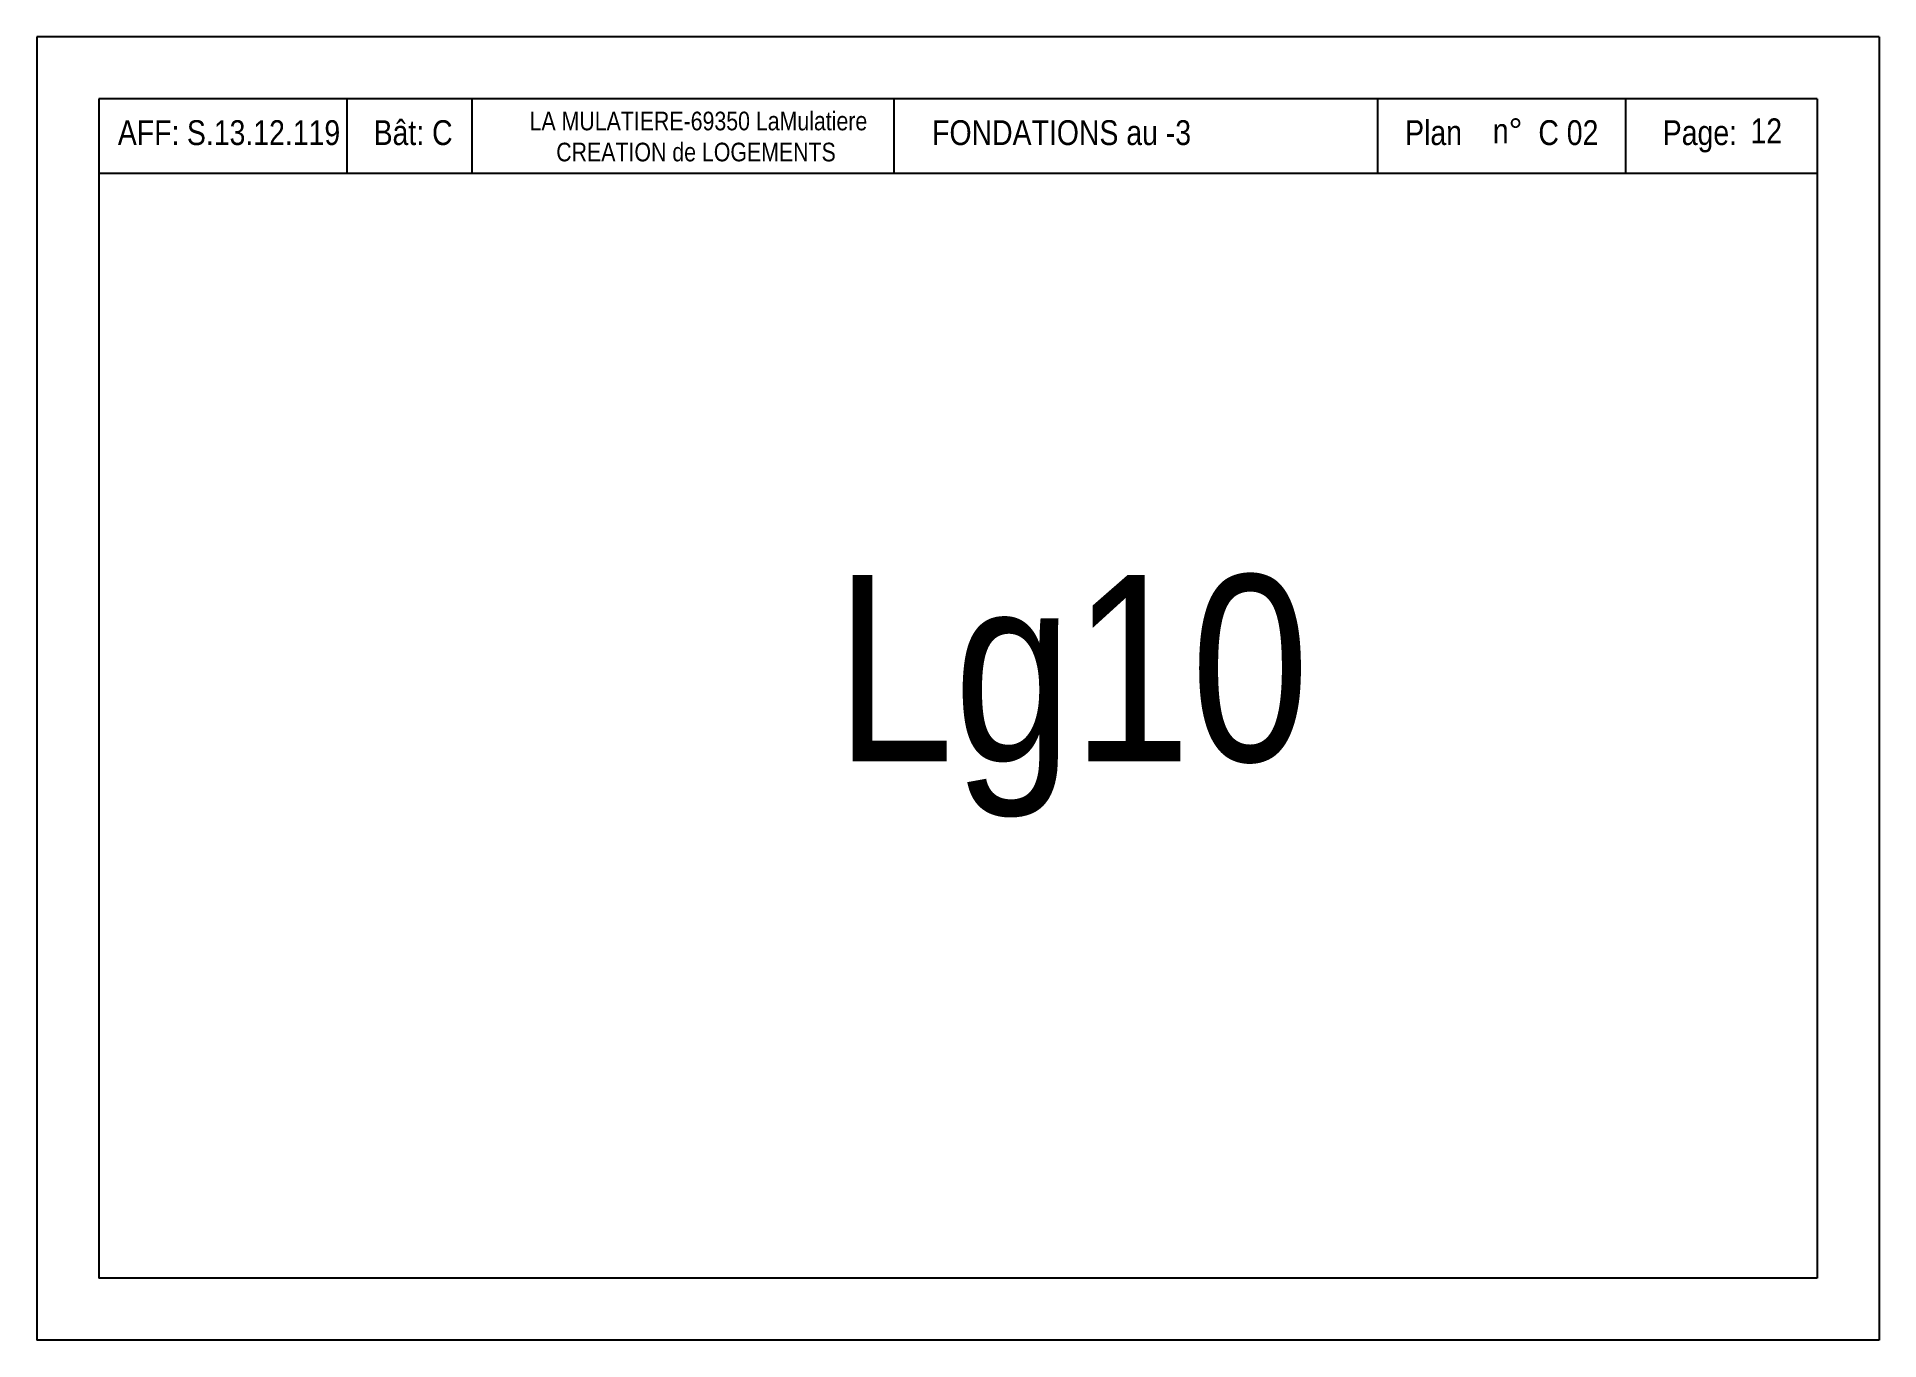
# Model space of a CAD drawing. Header units: centimetres. Extents: x 16433 to 114398, y -50094 to -12305.
# Drawn here: x 88915 to 90400, y -39133 to -38083 of the extents above; entities that cross this region are included whole.
import ezdxf

# ---------------------------------------------------------------- set-up
doc = ezdxf.new("R2010")
doc.units = ezdxf.units.CM
doc.header["$LTSCALE"] = 0.5
doc.layers.add('01_fenetres', color=171, linetype='CONTINUOUS')
doc.layers.add('01_texte', color=230, linetype='CONTINUOUS')
doc.styles.add('STYLE2', font='ARIALN.TTF')

msp = doc.modelspace()

# ---------------------------------------------------------------- texts
at = {"layer": '01_texte', "style": 'STYLE2'}
for s, height, p in [('Bât: C', 20, (89186.46, -38170.151)), ('LA MULATIERE-69350 LaMulatiere', 15, (89312.197, -38158.284)), ('Plan', 20, (90017.913, -38170.151)), ('n%%D', 20, (90088.598, -38168.709)), ('12', 20, (90296.267, -38168.709)), ('AFF:', 20, (88980.296, -38170.151)), ('S.13.12.119', 20, (89035.96, -38170.151)), ('FONDATIONS au -3', 20, (89636.618, -38170.151)), (' C 02', 20, (90118.941, -38170.151)), ('Page:', 20, (90225.582, -38170.151)), ('CREATION de LOGEMENTS', 15, (89333.679, -38183.284)), ('Lg10', 150, (89558.465, -38666.651))]:
    msp.add_text(s, height=height, dxfattribs=at).set_placement(p)

# ---------------------------------------------------------------- linework, layer by layer
at = {"layer": '01_fenetres', "ltscale": 30}
for p, q in [((88965, -38133), (88965, -39083)), ((88965, -38133), (88965, -39083)), ((88965, -38133), (88965, -39083)), ((90350, -38133), (88965, -38133)), ((89165, -38133), (89165, -38193)), ((89265.5, -38133), (89265.5, -38193)), ((89605.673, -38133), (89605.673, -38193)), ((89995.868, -38193), (89995.868, -38133)), ((90195.868, -38193), (90195.868, -38133)), ((90350, -38133), (90350, -39083)), ((90350, -38193), (88965, -38193)), ((90350, -39083), (88965, -39083))]:
    msp.add_line(p, q, dxfattribs=at)
at = {"layer": '01_texte', "ltscale": 30}
for p, q in [((88915, -38083), (88915, -39133)), ((88915, -38083), (88915, -39133)), ((90400, -38083), (88915, -38083)), ((90400, -38083), (90400, -39133)), ((90400, -38083), (90400, -39133)), ((90400, -39133), (88915, -39133))]:
    msp.add_line(p, q, dxfattribs=at)

msp.set_redraw_order([(e.dxf.handle, doc.entitydb.next_handle()) for e in msp.query("TEXT MTEXT ATTDEF DIMENSION ARC_DIMENSION")])  # texts and dimensions are drawn at this point

doc.saveas('drawing.dxf')
